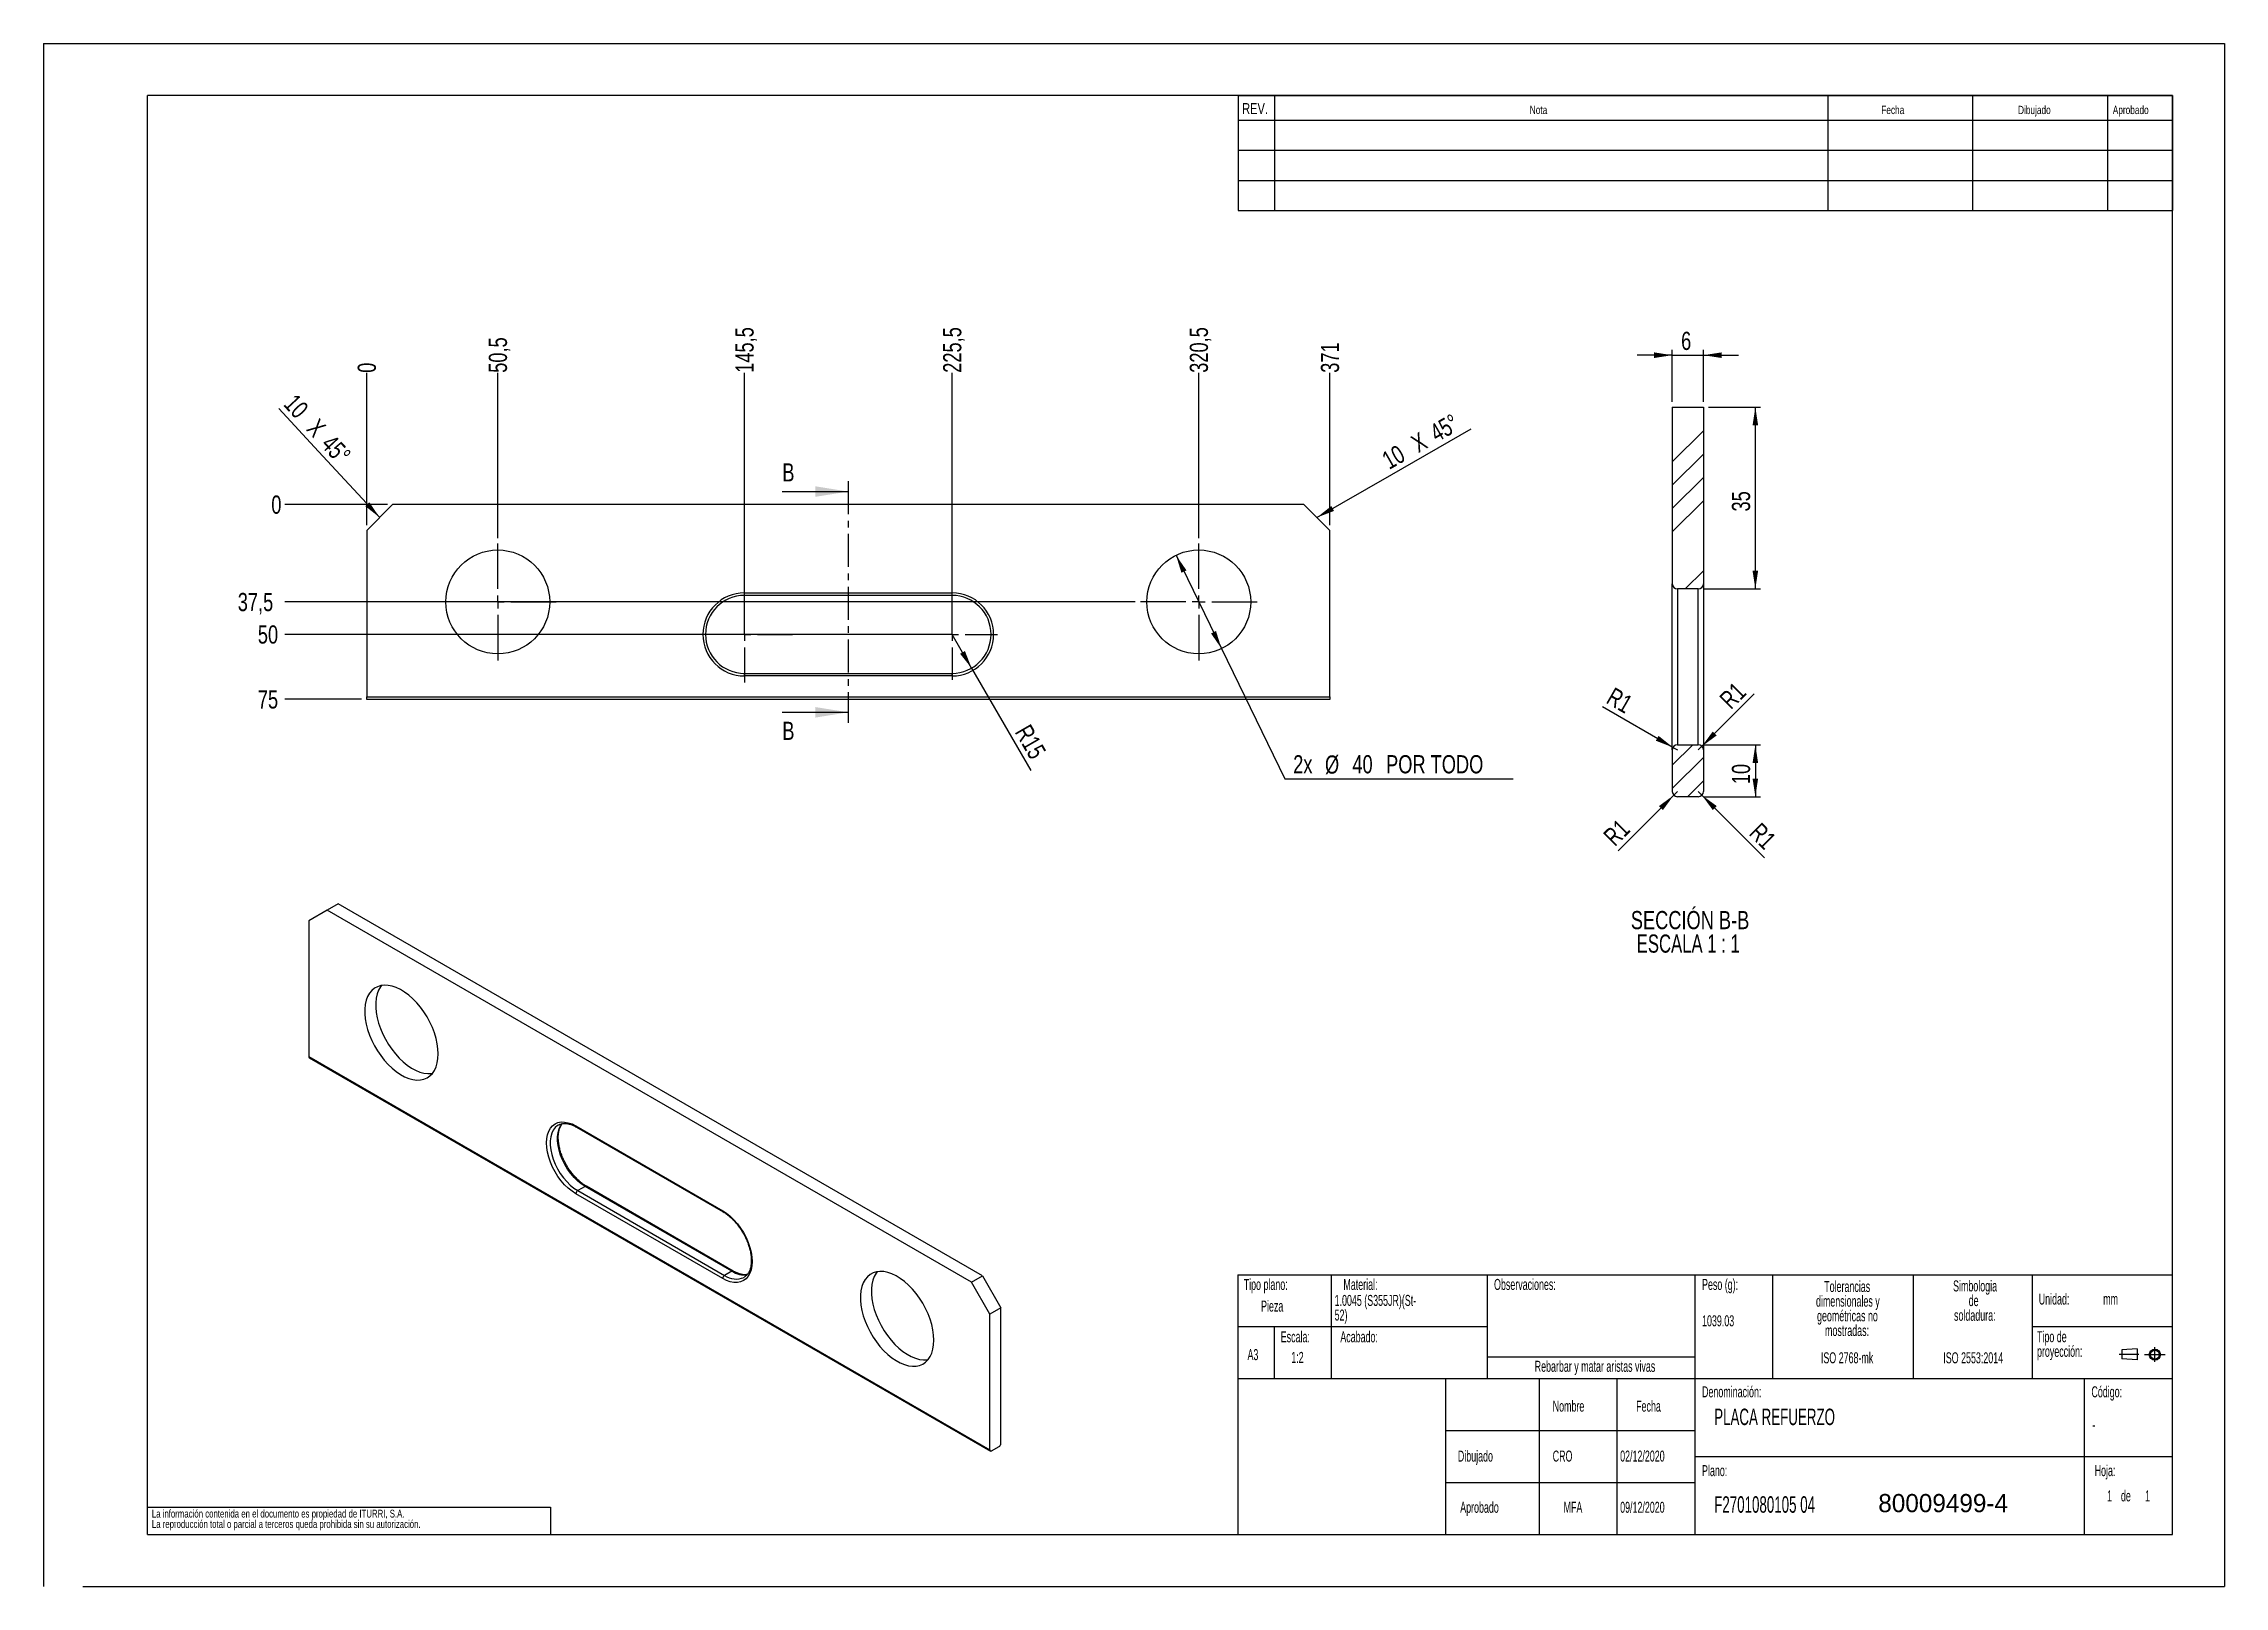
# Model space of a CAD drawing. Extents: x 0 to 2826, y 0 to 813.
# Drawn here: x 0 to 420, y 0 to 297 of the extents above; entities that cross this region are included whole.
import ezdxf

# ---------------------------------------------------------------- set-up
doc = ezdxf.new("R2010")
doc.units = 0
for name, pattern in [('SLD-CENTRADA-SIMPLE', [10.16, 6.35, -1.27, 1.27, -1.27]), ('SLD-CENTRADA-TRAZOS-LARGOS', [19.05, 15.24, -1.27, 1.27, -1.27]), ('SLD-CONTINUA', [0])]:
    doc.linetypes.add(name, pattern=pattern)
doc.layers.get('0').update_dxf_attribs({"linetype": 'CONTINUOUS'})
doc.layers.add('FORMATO', color=7, linetype='SLD-CONTINUA')
doc.layers.add('SLD-0', color=179, linetype='SLD-CONTINUA')
doc.styles.add('SLDTEXTSTYLE0', font='TXT', dxfattribs={"width": 0.605})
doc.styles.add('SLDTEXTSTYLE1', font='TXT', dxfattribs={"width": 0.75})
doc.styles.add('SLDTEXTSTYLE2', font='TXT', dxfattribs={"width": 0.6875})
doc.dimstyles.new('SLDDIMSTYLE0', dxfattribs={"dimtxt": 3.5, "dimasz": 3.5, "dimexe": 0, "dimexo": 0.0625, "dimgap": 0.875, "dimtad": 0, "dimtih": 1, "dimtoh": 1, "dimdec": 0, "dimlfac": 2, "dimrnd": 1e-09, "dimdsep": 46, "dimtxsty": 'SLDTEXTSTYLE1', "dimblk1": 'NONE', "dimblk2": 'NONE', "dimsah": 1, "dimcen": 0.09, "dimadec": 0, "dimazin": 0, "dimtfac": 1, "dimtdec": 0, "dimtofl": 0, "dimtmove": 0, "dimatfit": 3, "dimldrblk": 'NONE', "dimfxl": 1, "dimtolj": 1, "dimtzin": 12, "dimarcsym": 0})
doc.dimstyles.new('SLDDIMSTYLE1', dxfattribs={"dimtxt": 3.5, "dimasz": 3.5, "dimexe": 0, "dimexo": 0.0625, "dimgap": 0.875, "dimtad": 0, "dimtih": 1, "dimtoh": 1, "dimdec": 1, "dimlfac": 2, "dimrnd": 1e-09, "dimzin": 12, "dimdsep": 46, "dimtxsty": 'SLDTEXTSTYLE1', "dimblk1": 'NONE', "dimblk2": 'NONE', "dimsah": 1, "dimcen": 0.09, "dimadec": 0, "dimazin": 0, "dimtfac": 1, "dimtdec": 1, "dimtofl": 0, "dimtmove": 0, "dimatfit": 3, "dimldrblk": 'NONE', "dimfxl": 1, "dimtolj": 1, "dimtzin": 12, "dimarcsym": 0})
doc.dimstyles.new('SLDDIMSTYLE2', dxfattribs={"dimtxt": 3.5, "dimasz": 3.5, "dimexe": 0, "dimexo": 0.0625, "dimgap": 0.875, "dimtad": 0, "dimtih": 1, "dimtoh": 1, "dimdec": 1, "dimlfac": 2, "dimrnd": 1e-09, "dimzin": 12, "dimdsep": 46, "dimtxsty": 'SLDTEXTSTYLE1', "dimsah": 1, "dimcen": 0, "dimadec": 0, "dimazin": 0, "dimtfac": 1, "dimtdec": 1, "dimtmove": 0, "dimatfit": 3, "dimfxl": 1, "dimtolj": 1, "dimtzin": 12, "dimarcsym": 0})
doc.dimstyles.new('SLDDIMSTYLE3', dxfattribs={"dimtxt": 3.5, "dimasz": 3.5, "dimexe": 0, "dimexo": 0.0625, "dimgap": 0.875, "dimtad": 1, "dimdec": 1, "dimlfac": 2, "dimrnd": 1e-09, "dimzin": 12, "dimdsep": 46, "dimtxsty": 'SLDTEXTSTYLE1', "dimsah": 1, "dimcen": 0, "dimadec": 0, "dimazin": 0, "dimtfac": 1, "dimtdec": 1, "dimtofl": 0, "dimtmove": 0, "dimatfit": 3, "dimfxl": 1, "dimtolj": 1, "dimtzin": 12, "dimarcsym": 0})
doc.dimstyles.new('SLDDIMSTYLE4', dxfattribs={"dimtxt": 3.5, "dimasz": 3.5, "dimexe": 0, "dimexo": 0.0625, "dimgap": 0.875, "dimtad": 1, "dimdec": 1, "dimrnd": 1e-09, "dimzin": 12, "dimdsep": 46, "dimtxsty": 'SLDTEXTSTYLE1', "dimsah": 1, "dimcen": 0, "dimadec": 0, "dimazin": 0, "dimtfac": 1, "dimtdec": 1, "dimtofl": 0, "dimtmove": 0, "dimatfit": 3, "dimfxl": 1, "dimtolj": 1, "dimtzin": 12, "dimarcsym": 0})
doc.dimstyles.new('SLDDIMSTYLE5', dxfattribs={"dimtxt": 3.5, "dimasz": 3.5, "dimexe": 0, "dimexo": 0.0625, "dimgap": 0.875, "dimtad": 1, "dimdec": 1, "dimrnd": 1e-09, "dimzin": 12, "dimdsep": 46, "dimtxsty": 'SLDTEXTSTYLE1', "dimsah": 1, "dimcen": 0.09, "dimadec": 0, "dimazin": 0, "dimtfac": 1, "dimtdec": 1, "dimtmove": 0, "dimatfit": 0, "dimfxl": 1, "dimtolj": 1, "dimtzin": 12, "dimarcsym": 0})
doc.dimstyles.new('SLDDIMSTYLE6', dxfattribs={"dimtxt": 3.5, "dimasz": 3.5, "dimexe": 0, "dimexo": 0.0625, "dimgap": 0.875, "dimtad": 1, "dimdec": 1, "dimrnd": 1e-09, "dimzin": 12, "dimdsep": 46, "dimtxsty": 'SLDTEXTSTYLE1', "dimsah": 1, "dimcen": 0.09, "dimadec": 0, "dimazin": 0, "dimtfac": 1, "dimtdec": 1, "dimtofl": 0, "dimtmove": 0, "dimatfit": 3, "dimfxl": 1, "dimtolj": 1, "dimtzin": 12, "dimarcsym": 0})

msp = doc.modelspace()

# ---------------------------------------------------------------- texts
at = {"color": 7, "linetype": 'Continuous', "char_height": 3.5, "attachment_point": 1, "style": 'SLDTEXTSTYLE1'}
for insert in [(142.271, 216.204), (142.271, 166.456)]:
    msp.add_mtext('B', dxfattribs=dict(at, insert=insert))
at = {"insert": (353.343, 17.781), "char_height": 3.5, "width": 30.0125, "attachment_point": 1}
msp.add_mtext('80009499-4', dxfattribs=at)
at = {"layer": 'FORMATO', "attachment_point": 1, "style": 'SLDTEXTSTYLE1'}
for s, insert, char_height in [('REV.', (230.836, 285.552), 2.1167), ('Nota', (286.224, 285.026), 1.5875), ('Fecha', (353.926, 285.026), 1.5875), ('Dibujado', (380.261, 285.026), 1.5875), ('Aprobado', (398.51, 285.026), 1.5875)]:
    msp.add_mtext(s, dxfattribs=dict(at, insert=insert, char_height=char_height))
at = {"layer": 'SLD-0', "style": 'SLDTEXTSTYLE0'}
for s, insert, char_height, attachment_point in [('Tipo plano:', (231.129, 59.181), 2.11667, 1), ('Tipo plano:', (231.129, 59.181), 2.11667, 1), ('Material:', (250.33, 59.181), 2.1167, 1), ('Material:', (250.33, 59.181), 2.1167, 1), ('Observaciones:', (279.339, 59.181), 2.11667, 1), ('Observaciones:', (279.339, 59.181), 2.11667, 1), ('Peso (g):', (319.403, 59.181), 2.1167, 1), ('Peso (g):', (319.403, 59.181), 2.1167, 1), ('Pieza', (234.473, 55.019), 2.1167, 1), ('Pieza', (234.473, 55.019), 2.1167, 1), ('Unidad:', (384.246, 56.371), 2.1167, 1), ('Unidad:', (384.246, 56.371), 2.1167, 1), ('mm', (396.662, 56.371), 2.1167, 1), ('mm', (396.662, 56.371), 2.1167, 1), ('1039.03', (319.403, 52.181), 2.1167, 1), ('1039.03', (319.403, 52.181), 2.1167, 1), ('Escala:', (238.263, 49.101), 2.1167, 1), ('Escala:', (238.263, 49.101), 2.1167, 1), ('Acabado:', (249.738, 49.101), 2.1167, 1), ('Acabado:', (249.738, 49.101), 2.1167, 1), ('A3', (231.859, 45.674), 2.1167, 1), ('A3', (231.859, 45.674), 2.1167, 1), ('1:2', (240.29, 45.135), 2.1167, 1), ('1:2', (240.29, 45.135), 2.1167, 1), ('Rebarbar y matar aristas vivas', (298.785, 43.424), 2.11667, 2), ('Rebarbar y matar aristas vivas', (298.785, 43.424), 2.11667, 2), ('ISO 2768-mk', (347.337, 45.06), 2.11667, 2), ('ISO 2768-mk', (347.337, 45.06), 2.11667, 2), ('ISO 2553:2014', (371.625, 45.06), 2.11667, 2), ('ISO 2553:2014', (371.625, 45.06), 2.11667, 2), ('Denominación:', (319.403, 38.514), 2.11667, 1), ('Denominación:', (319.403, 38.514), 2.11667, 1), ('Código:', (394.398, 38.514), 2.1167, 1), ('Código:', (394.398, 38.514), 2.1167, 1), ('Nombre', (290.638, 35.755), 2.1167, 1), ('Nombre', (290.638, 35.755), 2.1167, 1), ('Fecha', (306.708, 35.755), 2.1167, 1), ('Fecha', (306.708, 35.755), 2.1167, 1), ('PLACA REFUERZO', (321.739, 34.217), 3.175, 1), ('PLACA REFUERZO', (321.739, 34.217), 3.175, 1), ('-', (394.586, 32.193), 2.117, 1), ('-', (394.586, 32.193), 2.117, 1), ('Dibujado', (272.373, 26.14), 2.1167, 1), ('Dibujado', (272.373, 26.14), 2.1167, 1), ('CRO', (290.638, 26.14), 2.1167, 1), ('02/12/2020', (303.629, 26.14), 2.1167, 1), ('Plano:', (319.403, 23.338), 2.1167, 1), ('Plano:', (319.403, 23.338), 2.1167, 1), ('Hoja:', (395.014, 23.338), 2.1167, 1), ('Hoja:', (395.014, 23.338), 2.1167, 1), ('F2701080105 04', (321.739, 17.347), 3.175, 1), ('F2701080105 04', (321.739, 17.347), 3.175, 1), ('1', (397.413, 18.475), 2.117, 1), ('1', (397.413, 18.475), 2.117, 1), ('1', (397.413, 18.475), 2.117, 1), ('1', (397.413, 18.475), 2.117, 1), ('de', (400.078, 18.475), 2.1167, 1), ('de', (400.078, 18.475), 2.1167, 1), ('de', (400.078, 18.475), 2.1167, 1), ('de', (400.078, 18.475), 2.1167, 1), ('1', (404.731, 18.475), 2.117, 1), ('1', (404.731, 18.475), 2.117, 1), ('1', (404.731, 18.475), 2.117, 1), ('1', (404.731, 18.475), 2.117, 1), ('Aprobado', (272.825, 16.282), 2.1167, 1), ('Aprobado', (272.825, 16.282), 2.1167, 1), ('MFA', (292.735, 16.282), 2.1167, 1), ('09/12/2020', (303.629, 16.282), 2.1167, 1)]:
    msp.add_mtext(s, dxfattribs=dict(at, insert=insert, char_height=char_height, attachment_point=attachment_point))

# ---------------------------------------------------------------- blocks, each defined once
blk = doc.blocks.new('BLOQUE3')
at = {"color": 7, "linetype": 'SLD-CENTRADA-TRAZOS-LARGOS'}
for p, q in [((397.92, 130.06), (394.8, 130.06)), ((398.88, 130.02), (402.16, 130.02)), ((400.52, 128.85), (400.52, 131.19))]:
    blk.add_line(p, q, dxfattribs=at)
at = {"color": 7, "linetype": 'SLD-CONTINUA'}
for p, q in [((397.68, 130.95), (395.23, 130.77)), ((395.23, 130.77), (395.23, 129.34)), ((397.68, 130.95), (397.68, 129.16)), ((397.68, 129.16), (395.23, 129.34))]:
    blk.add_line(p, q, dxfattribs=at)
for radius in [0.892, 0.713]:
    blk.add_circle((400.52, 130.02), radius, dxfattribs=at)
blk = doc.blocks.new('SW_NOTE_0')
at = {"layer": 'SLD-0', "color": 0, "attachment_point": 2, "style": 'SLDTEXTSTYLE0'}
for s, insert, char_height in [('dimensionales y', (7.54, -0.09), 2.1167), ('Tolerancias', (7.41, 2.73), 2.1167), ('geométricas no', (7.46, -2.92), 2.1167), ('mostradas:', (7.38, -5.74), 2.117)]:
    blk.add_mtext(s, dxfattribs=dict(at, insert=insert, char_height=char_height))
blk = doc.blocks.new('SW_NOTE_0_1')
at = {"layer": 'SLD-0', "color": 0, "attachment_point": 1, "style": 'SLDTEXTSTYLE0'}
for s, insert, char_height in [('Tipo de', (0, 2.73), 2.117), ('proyección:', (0, -0.09), 2.1167)]:
    blk.add_mtext(s, dxfattribs=dict(at, insert=insert, char_height=char_height))
blk = doc.blocks.new('SW_NOTE_0_2')
at = {"layer": 'SLD-0', "color": 0, "char_height": 2.117, "attachment_point": 2, "style": 'SLDTEXTSTYLE0'}
for s, insert in [('Simbologia', (7.11, 2.73)), ('de', (6.84, -0.09)), ('soldadura:', (7.06, -2.92))]:
    blk.add_mtext(s, dxfattribs=dict(at, insert=insert))
blk = doc.blocks.new('SW_NOTE_0_3')
at = {"layer": 'SLD-0', "color": 0, "attachment_point": 1, "style": 'SLDTEXTSTYLE0'}
for s, insert, char_height in [('52)', (0, -0.09), 2.117), ('1.0045 (S355JR)(St-', (0, 2.73), 2.1167)]:
    blk.add_mtext(s, dxfattribs=dict(at, insert=insert, char_height=char_height))
blk = doc.blocks.new('SW_NOTE_0_4')
at = {"layer": 'SLD-0', "color": 0, "char_height": 1.5, "attachment_point": 1, "style": 'SLDTEXTSTYLE1'}
for s, insert in [('La información contenida en el documento es propiedad de ITURRI, S.A.', (0, 1.93)), ('La reproducción total o parcial a terceros queda prohibida sin su autorización.', (0, -0.07))]:
    blk.add_mtext(s, dxfattribs=dict(at, insert=insert))
blk = doc.blocks.new('SW_NOTE_0_5')
at = {"layer": 'SLD-0', "color": 0, "attachment_point": 2, "style": 'SLDTEXTSTYLE0'}
for s, insert, char_height in [('dimensionales y', (7.54, -0.09), 2.1167), ('Tolerancias', (7.41, 2.73), 2.1167), ('geométricas no', (7.46, -2.92), 2.1167), ('mostradas:', (7.38, -5.74), 2.117)]:
    blk.add_mtext(s, dxfattribs=dict(at, insert=insert, char_height=char_height))
blk = doc.blocks.new('SW_NOTE_0_6')
at = {"layer": 'SLD-0', "color": 0, "attachment_point": 1, "style": 'SLDTEXTSTYLE0'}
for s, insert, char_height in [('Tipo de', (0, 2.73), 2.117), ('proyección:', (0, -0.09), 2.1167)]:
    blk.add_mtext(s, dxfattribs=dict(at, insert=insert, char_height=char_height))
blk = doc.blocks.new('SW_NOTE_0_7')
at = {"layer": 'SLD-0', "color": 0, "char_height": 2.117, "attachment_point": 2, "style": 'SLDTEXTSTYLE0'}
for s, insert in [('Simbologia', (7.11, 2.73)), ('de', (6.84, -0.09)), ('soldadura:', (7.06, -2.92))]:
    blk.add_mtext(s, dxfattribs=dict(at, insert=insert))
blk = doc.blocks.new('SW_NOTE_0_8')
at = {"layer": 'SLD-0', "color": 0, "attachment_point": 1, "style": 'SLDTEXTSTYLE0'}
for s, insert, char_height in [('52)', (0, -0.09), 2.117), ('1.0045 (S355JR)(St-', (0, 2.73), 2.1167)]:
    blk.add_mtext(s, dxfattribs=dict(at, insert=insert, char_height=char_height))
blk = doc.blocks.new('SW_NOTE_0_9')
at = {"layer": 'SLD-0', "color": 0, "char_height": 1.5, "attachment_point": 1, "style": 'SLDTEXTSTYLE1'}
for s, insert in [('La información contenida en el documento es propiedad de ITURRI, S.A.', (0, 1.93)), ('La reproducción total o parcial a terceros queda prohibida sin su autorización.', (0, -0.07))]:
    blk.add_mtext(s, dxfattribs=dict(at, insert=insert))
blk = doc.blocks.new('_D')
at = {"layer": 'FORMATO', "transparency": 16777216}
blk.add_line((62.22, 204.27), (62.22, 233.63), dxfattribs=at)
at = {"layer": 'FORMATO', "transparency": 16777216, "insert": (60.49, 233.63), "char_height": 3.5, "attachment_point": 1, "rotation": 90, "style": 'SLDTEXTSTYLE1'}
blk.add_mtext('0', dxfattribs=at)
blk = doc.blocks.new('_NONE')
blk = doc.blocks.new('_D_1')
at = {"layer": 'FORMATO', "color": 7, "transparency": 16777216}
blk.add_line((87.47, 201.77), (87.47, 233.63), dxfattribs=at)
at = {"layer": 'FORMATO', "color": 7, "transparency": 16777216, "insert": (85.74, 233.63), "char_height": 3.5, "attachment_point": 1, "rotation": 90, "style": 'SLDTEXTSTYLE1'}
blk.add_mtext('50,5', dxfattribs=at)
blk = doc.blocks.new('_D_2')
at = {"layer": 'FORMATO', "color": 7, "transparency": 16777216}
blk.add_line((134.97, 184.27), (134.97, 233.63), dxfattribs=at)
at = {"layer": 'FORMATO', "color": 7, "transparency": 16777216, "insert": (133.24, 233.63), "char_height": 3.5, "attachment_point": 1, "rotation": 90, "style": 'SLDTEXTSTYLE1'}
blk.add_mtext('145,5', dxfattribs=at)
blk = doc.blocks.new('_D_3')
at = {"layer": 'FORMATO', "color": 7, "transparency": 16777216}
blk.add_line((174.97, 184.27), (174.97, 233.63), dxfattribs=at)
at = {"layer": 'FORMATO', "color": 7, "transparency": 16777216, "insert": (173.24, 233.63), "char_height": 3.5, "attachment_point": 1, "rotation": 90, "style": 'SLDTEXTSTYLE1'}
blk.add_mtext('225,5', dxfattribs=at)
blk = doc.blocks.new('_D_4')
at = {"layer": 'FORMATO', "color": 7, "transparency": 16777216}
blk.add_line((222.47, 201.77), (222.47, 233.63), dxfattribs=at)
at = {"layer": 'FORMATO', "color": 7, "transparency": 16777216, "insert": (220.74, 233.63), "char_height": 3.5, "attachment_point": 1, "rotation": 90, "style": 'SLDTEXTSTYLE1'}
blk.add_mtext('320,5', dxfattribs=at)
blk = doc.blocks.new('_D_5')
at = {"layer": 'FORMATO', "color": 7, "transparency": 16777216}
blk.add_line((247.72, 204.27), (247.72, 233.63), dxfattribs=at)
at = {"layer": 'FORMATO', "color": 7, "transparency": 16777216, "insert": (245.99, 233.63), "char_height": 3.5, "attachment_point": 1, "rotation": 90, "style": 'SLDTEXTSTYLE1'}
blk.add_mtext('371', dxfattribs=at)
blk = doc.blocks.new('_D_6')
at = {"layer": 'FORMATO', "transparency": 16777216}
blk.add_line((66.22, 208.27), (46.44, 208.27), dxfattribs=at)
at = {"layer": 'FORMATO', "transparency": 16777216, "insert": (43.85, 210), "char_height": 3.5, "attachment_point": 1, "style": 'SLDTEXTSTYLE1'}
blk.add_mtext('0', dxfattribs=at)
blk = doc.blocks.new('_D_7')
at = {"layer": 'FORMATO', "color": 7, "transparency": 16777216}
blk.add_line((210.22, 189.52), (46.44, 189.52), dxfattribs=at)
at = {"layer": 'FORMATO', "color": 7, "transparency": 16777216, "insert": (37.39, 191.25), "char_height": 3.5, "attachment_point": 1, "style": 'SLDTEXTSTYLE1'}
blk.add_mtext('37,5', dxfattribs=at)
blk = doc.blocks.new('_D_8')
at = {"layer": 'FORMATO', "color": 7, "transparency": 16777216}
blk.add_line((173.97, 183.27), (46.44, 183.27), dxfattribs=at)
at = {"layer": 'FORMATO', "color": 7, "transparency": 16777216, "insert": (41.26, 185), "char_height": 3.5, "attachment_point": 1, "style": 'SLDTEXTSTYLE1'}
blk.add_mtext('50', dxfattribs=at)
blk = doc.blocks.new('_D_9')
at = {"layer": 'FORMATO', "color": 7, "transparency": 16777216}
blk.add_line((61.22, 170.77), (46.44, 170.77), dxfattribs=at)
at = {"layer": 'FORMATO', "color": 7, "transparency": 16777216, "insert": (41.26, 172.5), "char_height": 3.5, "attachment_point": 1, "style": 'SLDTEXTSTYLE1'}
blk.add_mtext('75', dxfattribs=at)
blk = doc.blocks.new('_D_10')
at = {"layer": 'FORMATO', "transparency": 16777216}
for p, q in [((218.09, 198.51), (226.85, 180.53)), ((226.85, 180.53), (239.08, 155.45)), ((239.08, 155.45), (283.04, 155.45))]:
    blk.add_line(p, q, dxfattribs=at)
for points in [[(218.09, 198.51), (219.14, 195.12), (220.11, 195.6)], [(226.85, 180.53), (225.8, 183.91), (224.84, 183.44)]]:
    blk.add_solid(points, dxfattribs=at)
at = {"layer": 'FORMATO', "transparency": 16777216, "char_height": 3.5, "attachment_point": 1, "style": 'SLDTEXTSTYLE1'}
for s, insert in [('2x', (240.66, 160.02)), ('%%c', (246.78, 159.97)), ('40', (252.06, 160.02)), ('POR TODO', (258.55, 160.02))]:
    blk.add_mtext(s, dxfattribs=dict(at, insert=insert))
blk = doc.blocks.new('SW_CHAMFER_DIMENSION_0')
at = {"layer": 'FORMATO', "color": 0}
for p, q in [((7.66, -8.29), (0, 0)), ((19.43, -20.98), (7.66, -8.29))]:
    blk.add_line(p, q, dxfattribs=at)
blk.add_solid([(19.43, -20.98), (17.44, -18.05), (16.65, -18.78)], dxfattribs=at)
at = {"layer": 'FORMATO', "color": 0, "char_height": 3.5, "attachment_point": 1, "rotation": 312.7432, "style": 'SLDTEXTSTYLE1'}
for s, insert in [('10', (3.31, 3.06)), ('X', (7.71, -1.7)), ('45°', (10.51, -4.72))]:
    blk.add_mtext(s, dxfattribs=dict(at, insert=insert))
blk = doc.blocks.new('SW_CHAMFER_DIMENSION_1')
at = {"layer": 'FORMATO', "color": 0}
for p, q in [((0, 0), (15.3, 8.79)), ((-14.43, -8.27), (0, 0))]:
    blk.add_line(p, q, dxfattribs=at)
blk.add_solid([(-14.43, -8.27), (-11.12, -7), (-11.66, -6.06)], dxfattribs=at)
at = {"layer": 'FORMATO', "color": 0, "char_height": 3.5, "attachment_point": 1, "rotation": 29.8824, "style": 'SLDTEXTSTYLE1'}
for s, insert in [('45°', (6.94, 9.19)), ('10', (-2.25, 3.91)), ('X', (3.37, 7.14))]:
    blk.add_mtext(s, dxfattribs=dict(at, insert=insert))
blk = doc.blocks.new('_D_11')
at = {"layer": 'FORMATO', "color": 7, "transparency": 16777216}
for q in [(174.97, 183.27), (190.1, 157.07)]:
    blk.add_line((178.72, 176.77), q, dxfattribs=at)
blk.add_solid([(178.72, 176.77), (177.44, 180.07), (176.51, 179.53)], dxfattribs=at)
at = {"layer": 'FORMATO', "color": 7, "transparency": 16777216, "insert": (189.99, 166.25), "char_height": 3.5, "attachment_point": 1, "rotation": 300, "style": 'SLDTEXTSTYLE1'}
blk.add_mtext('R15', dxfattribs=at)
blk = doc.blocks.new('SW_CENTERMARKSYMBOL_0')
at = {"layer": 'FORMATO', "color": 0}
for p, q in [((0, 2.5), (0, 11.25)), ((-2.5, 0), (-11.25, 0)), ((0, 0), (-1.25, 0)), ((0, 0), (0, 1.25)), ((0, 0), (0, -1.25)), ((0, 0), (1.25, 0)), ((2.5, 0), (11.25, 0)), ((0, -2.5), (0, -11.25))]:
    blk.add_line(p, q, dxfattribs=at)
blk = doc.blocks.new('SW_CENTERMARKSYMBOL_1')
at = {"layer": 'FORMATO', "color": 0}
for p, q in [((0, 2.5), (0, 11.25)), ((-2.5, 0), (-11.25, 0)), ((0, 0), (-1.25, 0)), ((0, 0), (0, 1.25)), ((0, 0), (0, -1.25)), ((0, 0), (1.25, 0)), ((2.5, 0), (11.25, 0)), ((0, -2.5), (0, -11.25))]:
    blk.add_line(p, q, dxfattribs=at)
blk = doc.blocks.new('SW_CENTERMARKSYMBOL_2')
at = {"layer": 'FORMATO', "color": 0}
for p, q in [((0, 2.5), (0, 9.25)), ((-2.5, 0), (-9.25, 0)), ((0, 0), (-1.25, 0)), ((0, 0), (0, 1.25)), ((0, 0), (0, -1.25)), ((0, 0), (1.25, 0)), ((2.5, 0), (9.25, 0)), ((0, -2.5), (0, -9.25))]:
    blk.add_line(p, q, dxfattribs=at)
blk = doc.blocks.new('SW_CENTERMARKSYMBOL_3')
at = {"layer": 'FORMATO', "color": 0}
for p, q in [((-40, 2.5), (-40, 8.75)), ((0, 2.5), (0, 8.75)), ((-42.5, 0), (-48.75, 0)), ((-40, 0), (-41.25, 0)), ((-40, 0), (-40, 1.25)), ((-40, 0), (-40, -1.25)), ((-40, 0), (-38.75, 0)), ((-37.5, 0), (-31.25, 0)), ((-2.5, 0), (-8.75, 0)), ((0, 0), (-1.25, 0)), ((0, 0), (0, 1.25)), ((0, 0), (0, -1.25)), ((0, 0), (1.25, 0)), ((2.5, 0), (8.75, 0)), ((-40, -2.5), (-40, -8.75)), ((0, -2.5), (0, -8.75))]:
    blk.add_line(p, q, dxfattribs=at)
blk = doc.blocks.new('_D_12')
at = {"layer": 'FORMATO', "color": 7, "transparency": 16777216}
for q in [(329.47, 171.82), (318.67, 161.02)]:
    blk.add_line((319.37, 161.72), q, dxfattribs=at)
blk.add_solid([(319.37, 161.72), (322.23, 163.82), (321.47, 164.58)], dxfattribs=at)
at = {"layer": 'FORMATO', "color": 7, "transparency": 16777216, "insert": (322.49, 171.14), "char_height": 3.5, "attachment_point": 1, "rotation": 45, "style": 'SLDTEXTSTYLE1'}
blk.add_mtext('R1', dxfattribs=at)
blk = doc.blocks.new('_D_13')
at = {"layer": 'FORMATO', "color": 7, "transparency": 16777216}
for q in [(300.24, 169.35), (314.67, 161.02)]:
    blk.add_line((313.8, 161.52), q, dxfattribs=at)
blk.add_solid([(313.8, 161.52), (311.04, 163.73), (310.5, 162.8)], dxfattribs=at)
at = {"layer": 'FORMATO', "color": 7, "transparency": 16777216, "insert": (302.47, 173.21), "char_height": 3.5, "attachment_point": 1, "rotation": 330, "style": 'SLDTEXTSTYLE1'}
blk.add_mtext('R1', dxfattribs=at)
blk = doc.blocks.new('_D_14')
at = {"layer": 'FORMATO', "color": 7, "transparency": 16777216}
for q in [(318.67, 153.02), (331.41, 140.27)]:
    blk.add_line((319.37, 152.31), q, dxfattribs=at)
blk.add_solid([(319.37, 152.31), (321.47, 149.45), (322.23, 150.22)], dxfattribs=at)
at = {"layer": 'FORMATO', "color": 7, "transparency": 16777216, "insert": (330.74, 147.26), "char_height": 3.5, "attachment_point": 1, "rotation": 315, "style": 'SLDTEXTSTYLE1'}
blk.add_mtext('R1', dxfattribs=at)
blk = doc.blocks.new('_D_15')
at = {"layer": 'FORMATO', "color": 7, "transparency": 16777216}
for q in [(303.27, 141.62), (314.67, 153.02)]:
    blk.add_line((313.96, 152.31), q, dxfattribs=at)
blk.add_solid([(313.96, 152.31), (311.1, 150.22), (311.86, 149.45)], dxfattribs=at)
at = {"layer": 'FORMATO', "color": 7, "transparency": 16777216, "insert": (300.12, 144.77), "char_height": 3.5, "attachment_point": 1, "rotation": 45, "style": 'SLDTEXTSTYLE1'}
blk.add_mtext('R1', dxfattribs=at)
blk = doc.blocks.new('_D_16')
at = {"layer": 'FORMATO', "color": 7, "transparency": 16777216}
for p, q in [((313.67, 237.02), (306.93, 237.02)), ((313.67, 228.02), (313.67, 238.02)), ((313.67, 237.02), (319.67, 237.02)), ((319.67, 228.02), (319.67, 238.02)), ((319.67, 237.02), (326.4, 237.02))]:
    blk.add_line(p, q, dxfattribs=at)
for points in [[(313.67, 237.02), (310.17, 237.56), (310.17, 236.48)], [(319.67, 237.02), (323.17, 236.48), (323.17, 237.56)]]:
    blk.add_solid(points, dxfattribs=at)
at = {"layer": 'FORMATO', "color": 7, "transparency": 16777216, "insert": (315.37, 241.53), "char_height": 3.5, "attachment_point": 1, "style": 'SLDTEXTSTYLE1'}
blk.add_mtext('6', dxfattribs=at)
blk = doc.blocks.new('_D_17')
at = {"layer": 'FORMATO', "color": 7, "transparency": 16777216}
for p, q in [((320.67, 227.02), (330.67, 227.02)), ((329.67, 192.02), (329.67, 227.02)), ((319.67, 192.02), (330.67, 192.02))]:
    blk.add_line(p, q, dxfattribs=at)
for points in [[(329.67, 227.02), (329.13, 223.52), (330.2, 223.52)], [(329.67, 192.02), (330.2, 195.52), (329.13, 195.52)]]:
    blk.add_solid(points, dxfattribs=at)
at = {"layer": 'FORMATO', "color": 7, "transparency": 16777216, "insert": (325.15, 206.93), "char_height": 3.5, "attachment_point": 1, "rotation": 90, "style": 'SLDTEXTSTYLE1'}
blk.add_mtext('35', dxfattribs=at)
blk = doc.blocks.new('_D_18')
at = {"layer": 'FORMATO', "color": 7, "transparency": 16777216}
for p, q in [((319.67, 162.02), (330.67, 162.02)), ((329.67, 162.02), (329.67, 152.02)), ((319.67, 152.02), (330.67, 152.02))]:
    blk.add_line(p, q, dxfattribs=at)
for points in [[(329.67, 162.02), (329.13, 158.52), (330.2, 158.52)], [(329.67, 152.02), (330.2, 155.52), (329.13, 155.52)]]:
    blk.add_solid(points, dxfattribs=at)
at = {"layer": 'FORMATO', "color": 7, "transparency": 16777216, "insert": (325.15, 154.43), "char_height": 3.5, "attachment_point": 1, "rotation": 90, "style": 'SLDTEXTSTYLE1'}
blk.add_mtext('10', dxfattribs=at)
blk = doc.blocks.new('SW_NOTE_0_10')
at = {"layer": 'FORMATO', "color": 0, "char_height": 3.5, "attachment_point": 2}
for s, insert, style in [('SECCIÓN B-B', (14.49, 4.51), 'SLDTEXTSTYLE1'), ('ESCALA 1 : 1', (14.14, -0.01), 'SLDTEXTSTYLE2')]:
    blk.add_mtext(s, dxfattribs=dict(at, insert=insert, style=style))

# ---------------------------------------------------------------- dimensions: what is measured, and where the dimension line sits
at = {"layer": 'FORMATO', "color": 7}
for feature_location, offset, dtype, origin, picture, middle in [((134.971, 183.267), (0, 50.363), 1, (62.221, 203.267), '_D_2', (134.971, 239.448)), ((174.971, 183.267), (0, 50.363), 1, (62.221, 203.267), '_D_3', (174.971, 239.448)), ((222.471, 200.767), (0, 32.863), 1, (62.221, 203.267), '_D_4', (222.471, 239.448)), ((87.471, 200.767), (0, 32.863), 1, (62.221, 203.267), '_D_1', (87.471, 238.155)), ((247.721, 203.267), (0, 30.363), 1, (62.221, 203.267), '_D_5', (247.721, 237.509)), ((211.221, 189.517), (-164.785, 0), 0, (67.221, 208.267), '_D_7', (41.911, 189.517)), ((174.971, 183.267), (-128.535, 0), 0, (67.221, 208.267), '_D_8', (43.851, 183.267)), ((62.221, 170.767), (-15.785, 0), 0, (67.221, 208.267), '_D_9', (43.851, 170.767))]:
    dim = msp.add_ordinate_dim(feature_location=feature_location, offset=offset, dtype=dtype, origin=origin, dimstyle='SLDDIMSTYLE1', dxfattribs=at)
    dim.commit()
    dim.dimension.update_dxf_attribs({"geometry": picture, "text_midpoint": middle})
dim = msp.add_linear_dim(base=(319.665, 237.017), p1=(313.665, 227.017), p2=(319.665, 227.017), dimstyle='SLDDIMSTYLE5', dxfattribs=at)
dim.commit()
dim.dimension.update_dxf_attribs({"geometry": '_D_16', "text_midpoint": (316.665, 237.017), "dimtype": 160})
at = {"layer": 'FORMATO'}
for feature_location, offset, dtype, origin, picture, middle in [((62.221396579, 203.267039502), (0, 30.3627046), 1, (62.221396579, 203.267039502), '_D', (62.221396579, 234.922799699)), ((67.221396579, 208.267039502), (-20.784727474, 0), 0, (67.221396579, 208.267039502), '_D_6', (45.143613508, 208.267039502))]:
    dim = msp.add_ordinate_dim(feature_location=feature_location, offset=offset, dtype=dtype, origin=origin, dimstyle='SLDDIMSTYLE0', dxfattribs=at)
    dim.commit()
    dim.dimension.update_dxf_attribs({"geometry": picture, "text_midpoint": middle})
at = {"layer": 'FORMATO', "color": 7}
for base, p1, p2, picture, middle in [((329.665, 227.017), (318.665, 192.017), (319.665, 227.017), '_D_17', (329.665, 209.517)), ((329.665, 152.017), (318.665, 162.017), (318.665, 152.017), '_D_18', (329.665, 157.017))]:
    dim = msp.add_linear_dim(base=base, p1=p1, p2=p2, angle=90, dimstyle='SLDDIMSTYLE6', dxfattribs=at)
    dim.commit()
    dim.dimension.update_dxf_attribs({"geometry": picture, "text_midpoint": middle, "dimtype": 160})
at = {"layer": 'FORMATO'}
dim = msp.add_diameter_dim_2p(p1=(226.854, 180.528), p2=(218.089, 198.506), text='2x <> POR TODO', dimstyle='SLDDIMSTYLE2', dxfattribs=at)
dim.commit()
dim.dimension.update_dxf_attribs({"geometry": '_D_10', "text_midpoint": (261.852, 158.26), "dimtype": 163})
at = {"layer": 'FORMATO', "color": 7}
for center, mpoint, dimstyle, picture, middle in [((174.971, 183.267), (178.721, 176.772), 'SLDDIMSTYLE3', '_D_11', (188.168, 160.41)), ((314.665, 161.017), (313.799, 161.517), 'SLDDIMSTYLE4', '_D_13', (302.358, 168.123)), ((318.665, 161.017), (319.372, 161.724), 'SLDDIMSTYLE4', '_D_12', (327.76, 170.112)), ((314.665, 153.017), (313.958, 152.31), 'SLDDIMSTYLE4', '_D_15', (304.993, 143.345)), ((318.665, 153.017), (319.372, 152.31), 'SLDDIMSTYLE4', '_D_14', (329.665, 142.017))]:
    dim = msp.add_radius_dim(center=center, mpoint=mpoint, dimstyle=dimstyle, dxfattribs=at)
    dim.commit()
    dim.dimension.update_dxf_attribs({"geometry": picture, "text_midpoint": middle, "dimtype": 164})

# ---------------------------------------------------------------- linework, layer by layer
at = {"color": 7, "linetype": 'SLD-CONTINUA'}
for p, q in [((0, 297), (420, 297)), ((0, 297), (0, -0.001)), ((420, 297), (420, 0)), ((410, 287), (20, 287)), ((20, 10), (20, 287)), ((410, 10), (410, 287)), ((313.665, 227.017), (313.665, 193.017)), ((313.665, 227.017), (319.665, 227.017)), ((319.665, 227.017), (319.665, 193.017)), ((313.665, 216.458), (319.665, 222.458)), ((313.665, 211.968), (319.665, 217.968)), ((142.271, 210.767), (154.971, 210.767)), ((313.665, 207.478), (319.665, 213.478)), ((67.221, 208.267), (62.221, 203.267)), ((242.721, 208.267), (67.221, 208.267)), ((247.721, 203.267), (242.721, 208.267)), ((313.665, 202.987), (319.665, 208.987)), ((62.221, 203.267), (62.221, 171.267)), ((247.721, 171.267), (247.721, 203.267)), ((316.165, 192.017), (319.665, 195.517)), ((134.971, 191.267), (174.971, 191.267)), ((134.971, 190.767), (134.971, 191.267)), ((174.971, 190.767), (134.971, 190.767)), ((174.971, 190.767), (174.971, 191.267)), ((313.665, 161.017), (313.665, 193.017)), ((318.665, 192.017), (314.665, 192.017)), ((314.665, 192.017), (314.665, 162.017)), ((318.665, 162.017), (318.665, 192.017)), ((319.665, 193.017), (319.665, 161.017)), ((134.971, 175.267), (134.971, 175.767)), ((134.971, 175.767), (174.971, 175.767)), ((174.971, 175.267), (134.971, 175.267)), ((174.971, 175.267), (174.971, 175.767)), ((62.221, 171.267), (247.721, 171.267)), ((62.221, 170.767), (62.221, 171.267)), ((247.721, 170.767), (62.221, 170.767)), ((142.271, 168.267), (154.971, 168.267)), ((247.721, 171.267), (247.721, 170.767)), ((313.665, 158.086), (317.596, 162.017)), ((313.665, 161.017), (313.665, 153.017)), ((314.665, 162.017), (318.665, 162.017)), ((319.665, 161.017), (319.665, 153.017)), ((313.665, 153.596), (319.665, 159.596)), ((318.665, 152.017), (314.665, 152.017)), ((316.576, 152.017), (319.665, 155.106)), ((56.721, 131.405), (54.6, 130.18)), ((180.819, 59.765), (56.721, 131.405)), ((54.6, 130.18), (51.064, 128.138)), ((51.064, 128.138), (51.064, 102.009)), ((178.697, 58.54), (54.6, 130.18)), ((51.064, 102.009), (182.233, 26.287)), ((51.168, 101.78), (182.336, 26.058)), ((99.11, 88.81), (99.076, 88.79)), ((102.507, 88.643), (130.791, 72.315)), ((102.61, 88.414), (130.894, 72.086)), ((104.274, 77.007), (102.86, 76.191)), ((102.86, 76.191), (131.144, 59.863)), ((132.559, 60.679), (104.274, 77.007)), ((132.809, 60.704), (104.524, 77.032)), ((130.791, 59.25), (102.507, 75.578)), ((132.559, 60.679), (131.144, 59.863)), ((134.894, 59.491), (134.928, 59.511)), ((178.697, 58.54), (180.819, 59.765)), ((180.819, 59.765), (184.354, 53.641)), ((230, 60), (410, 60)), ((230, 60), (230, 10)), ((182.233, 52.417), (178.697, 58.54)), ((184.354, 53.641), (182.233, 52.417)), ((182.233, 26.287), (182.233, 52.417)), ((184.354, 27.512), (184.354, 53.641)), ((182.586, 26.083), (184.001, 26.9)), ((20, 10), (410, 10)), ((7.531, 0), (420, 0))]:
    msp.add_line(p, q, dxfattribs=at)
at = {"color": 7, "linetype": 'SLD-CENTRADA-SIMPLE'}
msp.add_line((154.971, 212.767), (154.971, 166.267), dxfattribs=at)
at = {"color": 7, "linetype": 'SLD-CONTINUA', "flags": 128}
for points in [[(75.99, 102.522), (75.944, 103.479), (75.806, 104.477), (75.579, 105.503), (75.265, 106.543), (74.867, 107.584), (74.393, 108.613), (73.847, 109.615), (73.237, 110.577), (72.57, 111.488), (71.856, 112.336), (71.104, 113.108), (70.323, 113.796), (69.524, 114.39), (68.717, 114.883), (67.913, 115.267), (67.121, 115.539), (66.353, 115.694), (65.619, 115.731), (64.928, 115.648), (64.288, 115.448), (63.709, 115.133), (63.198, 114.706), (62.762, 114.174), (62.406, 113.543), (62.134, 112.821), (61.951, 112.019), (61.859, 111.145), (61.859, 110.213), (61.951, 109.234), (62.134, 108.22), (62.406, 107.185), (62.762, 106.143), (63.198, 105.107), (63.709, 104.09), (64.288, 103.106), (64.928, 102.168), (65.619, 101.287), (66.353, 100.476), (67.121, 99.744), (67.913, 99.103), (68.717, 98.558), (69.524, 98.119), (70.323, 97.79), (71.104, 97.577), (71.856, 97.481), (72.57, 97.503), (73.237, 97.645), (73.847, 97.903), (74.393, 98.275), (74.867, 98.755), (75.265, 99.338), (75.579, 100.015), (75.806, 100.778), (75.944, 101.618), (75.99, 102.522)], [(65.094, 115.68), (64.883, 115.398), (64.527, 114.767), (64.256, 114.046), (64.073, 113.243), (63.981, 112.37), (63.981, 111.438), (64.073, 110.458), (64.256, 109.445), (64.527, 108.41), (64.883, 107.368), (65.32, 106.331), (65.831, 105.315), (66.41, 104.331), (67.049, 103.392), (67.74, 102.512), (68.475, 101.7), (69.243, 100.969), (70.034, 100.327), (70.838, 99.783), (71.645, 99.344), (72.445, 99.015), (73.225, 98.801), (73.978, 98.705), (74.692, 98.728), (74.865, 98.753)], [(102.507, 75.578), (101.768, 76.061), (101.042, 76.646), (100.342, 77.325), (99.678, 78.086), (99.063, 78.916), (98.507, 79.801), (98.019, 80.725), (97.608, 81.673), (97.28, 82.628), (97.042, 83.574), (96.898, 84.496), (96.85, 85.376), (96.898, 86.201), (97.042, 86.956), (97.28, 87.628), (97.608, 88.205), (98.019, 88.678), (98.507, 89.039), (99.063, 89.281), (99.678, 89.401), (100.342, 89.396), (101.042, 89.266), (101.768, 89.014), (102.507, 88.643)], [(130.791, 72.315), (131.529, 71.833), (132.255, 71.247), (132.956, 70.568), (133.619, 69.807), (134.234, 68.977), (134.791, 68.093), (135.279, 67.168), (135.69, 66.221), (136.017, 65.265), (136.255, 64.319), (136.399, 63.398), (136.448, 62.517), (136.399, 61.692), (136.255, 60.938), (136.017, 60.266), (135.69, 59.688), (135.279, 59.215), (134.791, 58.854), (134.234, 58.612), (133.619, 58.493), (132.956, 58.498), (132.255, 58.628), (131.529, 58.88), (130.791, 59.25)], [(171.449, 47.414), (171.403, 48.372), (171.266, 49.37), (171.038, 50.396), (170.724, 51.436), (170.327, 52.477), (169.852, 53.505), (169.306, 54.507), (168.696, 55.47), (168.03, 56.381), (167.316, 57.228), (166.563, 58.001), (165.783, 58.688), (164.983, 59.282), (164.176, 59.775), (163.372, 60.16), (162.581, 60.431), (161.813, 60.586), (161.079, 60.623), (160.387, 60.541), (159.748, 60.341), (159.169, 60.025), (158.658, 59.598), (158.221, 59.066), (157.865, 58.435), (157.594, 57.713), (157.411, 56.911), (157.319, 56.038), (157.319, 55.106), (157.411, 54.126), (157.594, 53.113), (157.865, 52.078), (158.221, 51.036), (158.658, 49.999), (159.169, 48.983), (159.748, 47.999), (160.387, 47.06), (161.079, 46.18), (161.813, 45.368), (162.581, 44.637), (163.372, 43.995), (164.176, 43.451), (164.983, 43.012), (165.783, 42.683), (166.563, 42.469), (167.316, 42.373), (168.03, 42.396), (168.696, 42.537), (169.306, 42.796), (169.852, 43.167), (170.327, 43.648), (170.724, 44.23), (171.038, 44.908), (171.266, 45.671), (171.403, 46.51), (171.449, 47.414)], [(160.553, 60.572), (160.343, 60.291), (159.986, 59.66), (159.715, 58.938), (159.532, 58.136), (159.44, 57.262), (159.44, 56.33), (159.532, 55.351), (159.715, 54.337), (159.986, 53.302), (160.343, 52.26), (160.779, 51.224), (161.29, 50.207), (161.869, 49.223), (162.508, 48.285), (163.2, 47.404), (163.934, 46.593), (164.702, 45.862), (165.493, 45.22), (166.298, 44.675), (167.105, 44.236), (167.904, 43.908), (168.685, 43.694), (169.437, 43.598), (170.151, 43.621), (170.325, 43.645)]]:
    msp.add_lwpolyline(points, dxfattribs=at)
at = {"color": 8, "linetype": 'SLD-CONTINUA', "flags": 128}
for points in [[(99.076, 88.79), (98.984, 88.732), (98.527, 88.348), (98.151, 87.851), (97.863, 87.251), (97.668, 86.558), (97.569, 85.787), (97.569, 84.951), (97.668, 84.066), (97.863, 83.149), (98.151, 82.216), (98.527, 81.284), (98.984, 80.372), (99.513, 79.497), (100.105, 78.673), (100.747, 77.918), (101.429, 77.244), (102.138, 76.665), (102.86, 76.191)], [(104.274, 77.007), (103.552, 77.481), (102.843, 78.06), (102.161, 78.734), (101.519, 79.49), (100.927, 80.313), (100.398, 81.189), (99.942, 82.101), (99.566, 83.032), (99.277, 83.965), (99.082, 84.883), (98.983, 85.768), (98.983, 86.604), (99.082, 87.375), (99.277, 88.067), (99.566, 88.667), (99.897, 89.116)]]:
    msp.add_lwpolyline(points, dxfattribs=at)
at = {"color": 7, "linetype": 'SLD-CONTINUA'}
for centre in [(87.471, 189.517), (222.471, 189.517)]:
    msp.add_circle(centre, 10, dxfattribs=at)
for centre, radius, start, end in [((134.971, 183.267), 8, 90, 270), ((134.971, 183.267), 7.5, 90, 270), ((174.971, 183.267), 8, 270, 90), ((174.971, 183.267), 7.5, 270, 90), ((314.665, 193.017), 1, 180, 270), ((318.665, 193.017), 1, 270, 0), ((314.665, 161.017), 1, 90, 180), ((318.665, 161.017), 1, 0, 90), ((314.665, 153.017), 1, 180, 270), ((318.665, 153.017), 1, 270, 360), ((51.307, 101.981), 0.244, 173.39625, 235.29157), ((103.274, 75.544), 0.768, 122.60549, 177.39451), ((131.558, 59.215), 0.768, 122.60549, 177.39451), ((182.448, 26.252), 0.218, 170.78601, 309.20305), ((183.587, 27.547), 0.768, 302.60558, 357.39448)]:
    msp.add_arc(centre, radius, start, end, dxfattribs=at)
at = {"color": 8, "linetype": 'SLD-CONTINUA'}
for centre, radius, start, end in [((102.752, 88.616), 0.247, 173.75366, 234.93416), ((104.421, 76.803), 0.251, 65.69295, 125.61751), ((131.041, 72.29), 0.252, 174.38705, 234.21641), ((133.34, 62.92), 3.764, 234.31225, 294.37728), ((132.704, 60.489), 0.239, 63.80529, 127.27641), ((134.912, 64.252), 4.279, 236.62942, 279.00805)]:
    msp.add_arc(centre, radius, start, end, dxfattribs=at)
at = {"color": 7, "linetype": 'SLD-CONTINUA'}
for points, knots in [([(99.087, 88.783), (99.128, 88.811), (99.307, 88.935), (99.68, 89.055), (100.206, 89.134), (100.781, 89.103), (101.385, 88.968), (101.998, 88.744), (102.411, 88.521), (102.61, 88.414)], [0, 0, 0, 0, 0.0496521, 0.2167007, 0.3823721, 0.5434151, 0.7007332, 0.8560727, 1, 1, 1, 1]), ([(104.524, 77.032), (104.412, 77.099), (104.086, 77.295), (103.544, 77.688), (102.91, 78.237), (102.296, 78.864), (101.712, 79.558), (101.169, 80.31), (100.675, 81.106), (100.238, 81.935), (99.865, 82.783), (99.562, 83.637), (99.334, 84.481), (99.183, 85.303), (99.111, 86.089), (99.118, 86.826), (99.201, 87.501), (99.355, 88.108), (99.583, 88.626), (99.764, 88.945), (99.881, 89.065), (99.885, 89.07)], [0, 0, 0, 0, 0.029668, 0.0864593, 0.1433635, 0.2003703, 0.2574733, 0.3146508, 0.3718744, 0.4291131, 0.4863293, 0.5434858, 0.6005506, 0.6574938, 0.7142927, 0.7709424, 0.8274769, 0.883985, 0.9406375, 0.9978093, 1, 1, 1, 1]), ([(130.894, 72.086), (131.006, 72.019), (131.332, 71.824), (131.875, 71.43), (132.509, 70.881), (133.123, 70.254), (133.707, 69.56), (134.25, 68.808), (134.744, 68.012), (135.181, 67.183), (135.554, 66.335), (135.856, 65.481), (136.084, 64.637), (136.235, 63.815), (136.307, 63.029), (136.301, 62.292), (136.218, 61.616), (136.063, 61.012), (135.84, 60.485), (135.552, 60.046), (135.247, 59.718), (135.014, 59.577), (134.917, 59.519)], [0, 0, 0, 0, 0.027026, 0.0787599, 0.1305967, 0.182527, 0.2345448, 0.2866306, 0.3387583, 0.3908998, 0.4430208, 0.4950874, 0.5470705, 0.5989428, 0.6506836, 0.7022886, 0.7537886, 0.8052645, 0.856872, 0.9089526, 0.962035, 1, 1, 1, 1]), ([(135.533, 60.049), (135.423, 60.029), (135.144, 59.98), (134.637, 60.018), (134.034, 60.15), (133.421, 60.374), (133.007, 60.597), (132.809, 60.704)], [0, 0, 0, 0, 0.1447365, 0.3677415, 0.5855886, 0.8006959, 1, 1, 1, 1])]:
    msp.add_open_spline(points, degree=3, knots=knots, dxfattribs=at)
for points in [[(154.971, 210.767), (148.621, 211.783), (148.621, 209.751)], [(154.971, 168.267), (148.621, 169.283), (148.621, 167.251)]]:
    msp.add_solid(points, dxfattribs=at)
at = {"layer": 'FORMATO'}
for p, q in [((230.091, 287), (410, 287)), ((230.091, 287), (230.091, 264.866)), ((237.034, 287), (237.034, 264.866)), ((343.657, 287), (343.657, 264.866)), ((371.462, 287), (371.462, 264.866)), ((397.513, 287), (397.513, 264.866)), ((410, 287), (410, 264.866)), ((230.091, 282.266), (410, 282.266)), ((230.091, 276.466), (410, 276.466)), ((230.091, 270.666), (410, 270.666)), ((230.091, 264.866), (410, 264.866))]:
    msp.add_line(p, q, dxfattribs=at)
at = {"layer": 'SLD-0'}
for p, q in [((248, 60), (248, 40)), ((278, 60), (278, 40)), ((318, 60), (318, 40)), ((333, 60), (333, 40)), ((360.082, 60), (360.082, 40)), ((383, 60), (383, 40)), ((230, 50), (248, 50)), ((237, 50), (237, 40)), ((248, 50), (278, 50)), ((383, 50), (410, 50)), ((278, 44.158), (318, 44.158)), ((230, 40), (410, 40)), ((270, 40), (270, 10)), ((288, 40), (288, 10)), ((303, 40), (303, 10)), ((318, 40), (318, 10)), ((393, 40), (393, 10)), ((270, 30), (318, 30)), ((318, 25), (393, 25)), ((393, 25), (410, 25)), ((270, 20), (318, 20)), ((20.002, 15.245), (97.629, 15.245)), ((97.629, 15.245), (97.629, 10))]:
    msp.add_line(p, q, dxfattribs=at)

# ---------------------------------------------------------------- block references
at = {"color": 7, "linetype": 'Continuous', "xscale": 1.2, "yscale": 1.2, "zscale": 1.2}
msp.add_blockref('BLOQUE3', (-74.011, -111.408), dxfattribs=at)
msp.add_blockref('BLOQUE3', (-74.011, -111.408), dxfattribs=at)
at = {"layer": 'FORMATO'}
for name, p in [('SW_CHAMFER_DIMENSION_0', (45.296, 226.748)), ('SW_CHAMFER_DIMENSION_1', (259.65, 214.039)), ('SW_NOTE_0_10', (302.605, 125.507))]:
    msp.add_blockref(name, p, dxfattribs=at)
at = {"layer": 'FORMATO', "color": 7}
for name, p in [('SW_CENTERMARKSYMBOL_1', (87.471, 189.517)), ('SW_CENTERMARKSYMBOL_0', (222.471, 189.517)), ('SW_CENTERMARKSYMBOL_2', (134.971, 183.267)), ('SW_CENTERMARKSYMBOL_3', (174.971, 183.267))]:
    msp.add_blockref(name, p, dxfattribs=at)
at = {"layer": 'SLD-0'}
for name, p in [('SW_NOTE_0', (339.945, 56.056)), ('SW_NOTE_0_5', (339.945, 56.056)), ('SW_NOTE_0_2', (364.873, 56.166)), ('SW_NOTE_0_7', (364.873, 56.166)), ('SW_NOTE_0_3', (248.635, 53.377)), ('SW_NOTE_0_8', (248.635, 53.377)), ('SW_NOTE_0_1', (383.914, 46.391)), ('SW_NOTE_0_6', (383.914, 46.391)), ('SW_NOTE_0_4', (20.838, 12.819)), ('SW_NOTE_0_9', (20.838, 12.819))]:
    msp.add_blockref(name, p, dxfattribs=at)

msp.set_redraw_order([(e.dxf.handle, doc.entitydb.next_handle()) for e in msp.query("TEXT MTEXT ATTDEF DIMENSION ARC_DIMENSION")])  # texts and dimensions are drawn at this point

doc.saveas('drawing.dxf')
